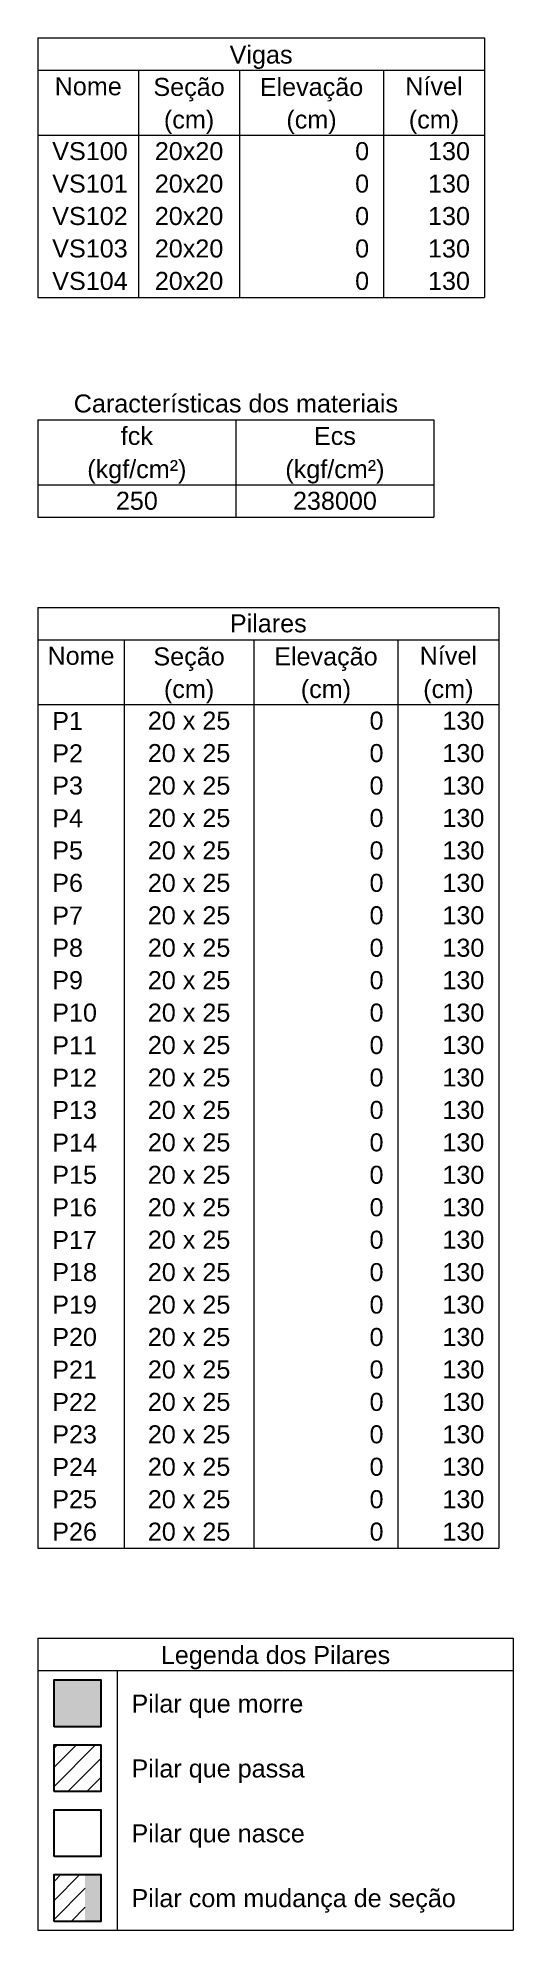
# Model space of a CAD drawing. Header units: millimetres. Extents: x 7 to 580, y -90 to 91.
# Drawn here: x 396.25 to 401.53, y 58.02 to 79.02 of the extents above; entities that cross this region are included whole.
import ezdxf

# ---------------------------------------------------------------- set-up
doc = ezdxf.new("R2010")
doc.units = ezdxf.units.MM
for name, color, linetype, lineweight in [('FO-Hachuras dos pilares', 9, 'Continuous', 5), ('FO-Pilares', 4, 'Continuous', 30), ('FO-Textos das vigas', 7, 'Continuous', 5), ('FO-Textos dos pilares', 7, 'Continuous', 5)]:
    doc.layers.add(name, color=color, linetype=linetype, lineweight=lineweight)
doc.styles.add('Arial', font='arial.ttf')

msp = doc.modelspace()

# ---------------------------------------------------------------- texts
at = {"layer": 'FO-Textos das vigas', "char_height": 0.2, "line_spacing_factor": 0.798, "style": 'Arial'}
for s, insert, width, attachment_point in [('Vigas', (398.728, 78.6723), 1.2, 8), ('Nome', (396.808, 78.3783), 0.96, 8), ('Seção', (397.928, 78.3123), 1.2, 8), ('Elevação', (399.288, 78.3123), 1.92, 8), ('Nível', (400.648, 78.3783), 1.2, 8), ('(cm)', (397.928, 77.9523), 0.96, 8), ('(cm)', (399.288, 77.9523), 0.96, 8), ('(cm)', (400.648, 77.9523), 0.96, 8), ('VS100', (396.408, 77.6583), 1.2, 7), ('20x20', (397.928, 77.6583), 1.2, 8), ('0', (399.928, 77.6583), 0.24, 9), ('130', (401.048, 77.6583), 0.72, 9), ('VS101', (396.408, 77.2983), 1.2, 7), ('20x20', (397.928, 77.2983), 1.2, 8), ('0', (399.928, 77.2983), 0.24, 9), ('130', (401.048, 77.2983), 0.72, 9), ('VS102', (396.408, 76.9383), 1.2, 7), ('20x20', (397.928, 76.9383), 1.2, 8), ('0', (399.928, 76.9383), 0.24, 9), ('130', (401.048, 76.9383), 0.72, 9), ('VS103', (396.408, 76.5783), 1.2, 7), ('20x20', (397.928, 76.5783), 1.2, 8), ('0', (399.928, 76.5783), 0.24, 9), ('130', (401.048, 76.5783), 0.72, 9), ('VS104', (396.408, 76.2183), 1.2, 7), ('20x20', (397.928, 76.2183), 1.2, 8), ('0', (399.928, 76.2183), 0.24, 9), ('130', (401.048, 76.2183), 0.72, 9), ('Características dos materiais', (398.448, 74.8583), 6.96, 8), ('fck', (397.348, 74.4983), 0.72, 8), ('Ecs', (399.548, 74.4983), 0.72, 8), ('(kgf/cm²)', (397.348, 74.0723), 2.16, 8), ('(kgf/cm²)', (399.548, 74.0723), 2.16, 8), ('250', (397.348, 73.7783), 0.72, 8), ('238000', (399.548, 73.7783), 1.44, 8), ('Legenda dos Pilares', (398.888, 60.9123), 4.56, 8), ('Pilar que morre', (397.288, 60.3723), 3.6, 7), ('Pilar que passa', (397.288, 59.6523), 3.6, 7), ('Pilar que nasce', (397.288, 58.9323), 3.6, 7), ('Pilar com mudança de seção', (397.288, 58.2123), 6.24, 7)]:
    msp.add_mtext(s, dxfattribs=dict(at, insert=insert, width=width, attachment_point=attachment_point))
at = {"layer": 'FO-Textos dos pilares', "char_height": 0.2, "line_spacing_factor": 0.798, "style": 'Arial'}
for s, insert, width, attachment_point in [('Pilares', (398.808, 72.4183), 1.68, 8), ('Nome', (396.728, 72.0583), 0.96, 8), ('Seção', (397.928, 71.9923), 1.2, 8), ('Elevação', (399.448, 71.9923), 1.92, 8), ('Nível', (400.808, 72.0583), 1.2, 8), ('(cm)', (397.928, 71.6323), 0.96, 8), ('(cm)', (399.448, 71.6323), 0.96, 8), ('(cm)', (400.808, 71.6323), 0.96, 8), ('P1', (396.408, 71.3383), 0.48, 7), ('20 x 25', (397.928, 71.3383), 1.68, 8), ('0', (400.088, 71.3383), 0.24, 9), ('130', (401.208, 71.3383), 0.72, 9), ('P2', (396.408, 70.9783), 0.48, 7), ('20 x 25', (397.928, 70.9783), 1.68, 8), ('0', (400.088, 70.9783), 0.24, 9), ('130', (401.208, 70.9783), 0.72, 9), ('P3', (396.408, 70.6183), 0.48, 7), ('20 x 25', (397.928, 70.6183), 1.68, 8), ('0', (400.088, 70.6183), 0.24, 9), ('130', (401.208, 70.6183), 0.72, 9), ('P4', (396.408, 70.2583), 0.48, 7), ('20 x 25', (397.928, 70.2583), 1.68, 8), ('0', (400.088, 70.2583), 0.24, 9), ('130', (401.208, 70.2583), 0.72, 9), ('P5', (396.408, 69.8983), 0.48, 7), ('20 x 25', (397.928, 69.8983), 1.68, 8), ('0', (400.088, 69.8983), 0.24, 9), ('130', (401.208, 69.8983), 0.72, 9), ('P6', (396.408, 69.5383), 0.48, 7), ('20 x 25', (397.928, 69.5383), 1.68, 8), ('0', (400.088, 69.5383), 0.24, 9), ('130', (401.208, 69.5383), 0.72, 9), ('P7', (396.408, 69.1783), 0.48, 7), ('20 x 25', (397.928, 69.1783), 1.68, 8), ('0', (400.088, 69.1783), 0.24, 9), ('130', (401.208, 69.1783), 0.72, 9), ('P8', (396.408, 68.8183), 0.48, 7), ('20 x 25', (397.928, 68.8183), 1.68, 8), ('0', (400.088, 68.8183), 0.24, 9), ('130', (401.208, 68.8183), 0.72, 9), ('P9', (396.408, 68.4583), 0.48, 7), ('20 x 25', (397.928, 68.4583), 1.68, 8), ('0', (400.088, 68.4583), 0.24, 9), ('130', (401.208, 68.4583), 0.72, 9), ('P10', (396.408, 68.0983), 0.72, 7), ('20 x 25', (397.928, 68.0983), 1.68, 8), ('0', (400.088, 68.0983), 0.24, 9), ('130', (401.208, 68.0983), 0.72, 9), ('P11', (396.408, 67.7383), 0.72, 7), ('20 x 25', (397.928, 67.7383), 1.68, 8), ('0', (400.088, 67.7383), 0.24, 9), ('130', (401.208, 67.7383), 0.72, 9), ('P12', (396.408, 67.3783), 0.72, 7), ('20 x 25', (397.928, 67.3783), 1.68, 8), ('0', (400.088, 67.3783), 0.24, 9), ('130', (401.208, 67.3783), 0.72, 9), ('P13', (396.408, 67.0183), 0.72, 7), ('20 x 25', (397.928, 67.0183), 1.68, 8), ('0', (400.088, 67.0183), 0.24, 9), ('130', (401.208, 67.0183), 0.72, 9), ('P14', (396.408, 66.6583), 0.72, 7), ('20 x 25', (397.928, 66.6583), 1.68, 8), ('0', (400.088, 66.6583), 0.24, 9), ('130', (401.208, 66.6583), 0.72, 9), ('P15', (396.408, 66.2983), 0.72, 7), ('20 x 25', (397.928, 66.2983), 1.68, 8), ('0', (400.088, 66.2983), 0.24, 9), ('130', (401.208, 66.2983), 0.72, 9), ('P16', (396.408, 65.9383), 0.72, 7), ('20 x 25', (397.928, 65.9383), 1.68, 8), ('0', (400.088, 65.9383), 0.24, 9), ('130', (401.208, 65.9383), 0.72, 9), ('P17', (396.408, 65.5783), 0.72, 7), ('20 x 25', (397.928, 65.5783), 1.68, 8), ('0', (400.088, 65.5783), 0.24, 9), ('130', (401.208, 65.5783), 0.72, 9), ('P18', (396.408, 65.2183), 0.72, 7), ('20 x 25', (397.928, 65.2183), 1.68, 8), ('0', (400.088, 65.2183), 0.24, 9), ('130', (401.208, 65.2183), 0.72, 9), ('P19', (396.408, 64.8583), 0.72, 7), ('20 x 25', (397.928, 64.8583), 1.68, 8), ('0', (400.088, 64.8583), 0.24, 9), ('130', (401.208, 64.8583), 0.72, 9), ('P20', (396.408, 64.4983), 0.72, 7), ('20 x 25', (397.928, 64.4983), 1.68, 8), ('0', (400.088, 64.4983), 0.24, 9), ('130', (401.208, 64.4983), 0.72, 9), ('P21', (396.408, 64.1383), 0.72, 7), ('20 x 25', (397.928, 64.1383), 1.68, 8), ('0', (400.088, 64.1383), 0.24, 9), ('130', (401.208, 64.1383), 0.72, 9), ('P22', (396.408, 63.7783), 0.72, 7), ('20 x 25', (397.928, 63.7783), 1.68, 8), ('0', (400.088, 63.7783), 0.24, 9), ('130', (401.208, 63.7783), 0.72, 9), ('P23', (396.408, 63.4183), 0.72, 7), ('20 x 25', (397.928, 63.4183), 1.68, 8), ('0', (400.088, 63.4183), 0.24, 9), ('130', (401.208, 63.4183), 0.72, 9), ('P24', (396.408, 63.0583), 0.72, 7), ('20 x 25', (397.928, 63.0583), 1.68, 8), ('0', (400.088, 63.0583), 0.24, 9), ('130', (401.208, 63.0583), 0.72, 9), ('P25', (396.408, 62.6983), 0.72, 7), ('20 x 25', (397.928, 62.6983), 1.68, 8), ('0', (400.088, 62.6983), 0.24, 9), ('130', (401.208, 62.6983), 0.72, 9), ('P26', (396.408, 62.3383), 0.72, 7), ('20 x 25', (397.928, 62.3383), 1.68, 8), ('0', (400.088, 62.3383), 0.24, 9), ('130', (401.208, 62.3383), 0.72, 9)]:
    msp.add_mtext(s, dxfattribs=dict(at, insert=insert, width=width, attachment_point=attachment_point))

# ---------------------------------------------------------------- hatches: boundary and pattern name
at = {"layer": 'FO-Hachuras dos pilares', "linetype": 'Continuous'}
for points in [[(396.428, 60.2754), (396.428, 60.7954), (396.948, 60.7954), (396.948, 60.2754), (396.428, 60.2754)], [(396.7738, 58.1154), (396.7738, 58.6354), (396.948, 58.6354), (396.948, 58.1154), (396.7738, 58.1154)]]:
    msp.add_hatch(color=256, dxfattribs=at).paths.add_polyline_path(points)
at = {"layer": 'FO-Hachuras dos pilares', "linetype": 'Continuous', "true_color": 0x000000}
h = msp.add_hatch(dxfattribs=at)
h.set_pattern_fill('ANSI31', color=18, scale=0.047, style=0)
h.paths.add_polyline_path([(396.428, 59.5554), (396.428, 60.0754), (396.948, 60.0754), (396.948, 59.5554), (396.428, 59.5554)])
h = msp.add_hatch(dxfattribs=at)
h.set_pattern_fill('ANSI31', color=18, scale=0.047, style=0)
h.paths.add_polyline_path([(396.428, 58.1154), (396.428, 58.6354), (396.7738, 58.6354), (396.7738, 58.1154), (396.428, 58.1154)])

# ---------------------------------------------------------------- linework, layer by layer
at = {"layer": 'FO-Pilares'}
for points in [[(396.428, 60.2754), (396.428, 60.7954), (396.948, 60.7954), (396.948, 60.2754), (396.428, 60.2754)], [(396.428, 59.5554), (396.428, 60.0754), (396.948, 60.0754), (396.948, 59.5554), (396.428, 59.5554)], [(396.428, 58.8354), (396.428, 59.3554), (396.948, 59.3554), (396.948, 58.8354), (396.428, 58.8354)], [(396.428, 58.1154), (396.428, 58.6354), (396.948, 58.6354), (396.948, 58.1154), (396.428, 58.1154)]]:
    msp.add_lwpolyline(points, close=True, dxfattribs=at)
at = {"layer": 'FO-Textos das vigas'}
for p, q in [((396.248, 79.0185), (401.208, 79.0185)), ((396.248, 79.0185), (396.248, 76.1385)), ((401.208, 79.0185), (401.208, 76.1385)), ((396.248, 78.6585), (401.208, 78.6585)), ((397.368, 78.6585), (397.368, 76.1385)), ((398.488, 78.6585), (398.488, 76.1385)), ((400.088, 78.6585), (400.088, 76.1385)), ((396.248, 77.9385), (401.208, 77.9385)), ((396.248, 76.1385), (401.208, 76.1385)), ((396.248, 74.7785), (400.648, 74.7785)), ((396.248, 74.7785), (396.248, 73.6985)), ((398.448, 74.7785), (398.448, 73.6985)), ((400.648, 74.7785), (400.648, 73.6985)), ((396.248, 74.0585), (400.648, 74.0585)), ((396.248, 73.6985), (400.648, 73.6985)), ((396.248, 61.2585), (401.528, 61.2585)), ((396.248, 61.2585), (396.248, 58.0185)), ((401.528, 61.2585), (401.528, 58.0185)), ((396.248, 60.8985), (401.528, 60.8985)), ((397.128, 60.8985), (397.128, 58.0185)), ((396.248, 58.0185), (401.528, 58.0185))]:
    msp.add_line(p, q, dxfattribs=at)
at = {"layer": 'FO-Textos dos pilares'}
for p, q in [((396.248, 72.6985), (401.368, 72.6985)), ((396.248, 72.6985), (396.248, 62.2585)), ((401.368, 72.6985), (401.368, 62.2585)), ((396.248, 72.3385), (401.368, 72.3385)), ((397.208, 72.3385), (397.208, 62.2585)), ((398.648, 72.3385), (398.648, 62.2585)), ((400.248, 72.3385), (400.248, 62.2585)), ((396.248, 71.6185), (401.368, 71.6185)), ((396.248, 62.2585), (401.368, 62.2585))]:
    msp.add_line(p, q, dxfattribs=at)

msp.set_redraw_order([(e.dxf.handle, doc.entitydb.next_handle()) for e in msp.query("TEXT MTEXT ATTDEF DIMENSION ARC_DIMENSION")])  # texts and dimensions are drawn at this point

doc.saveas('drawing.dxf')
